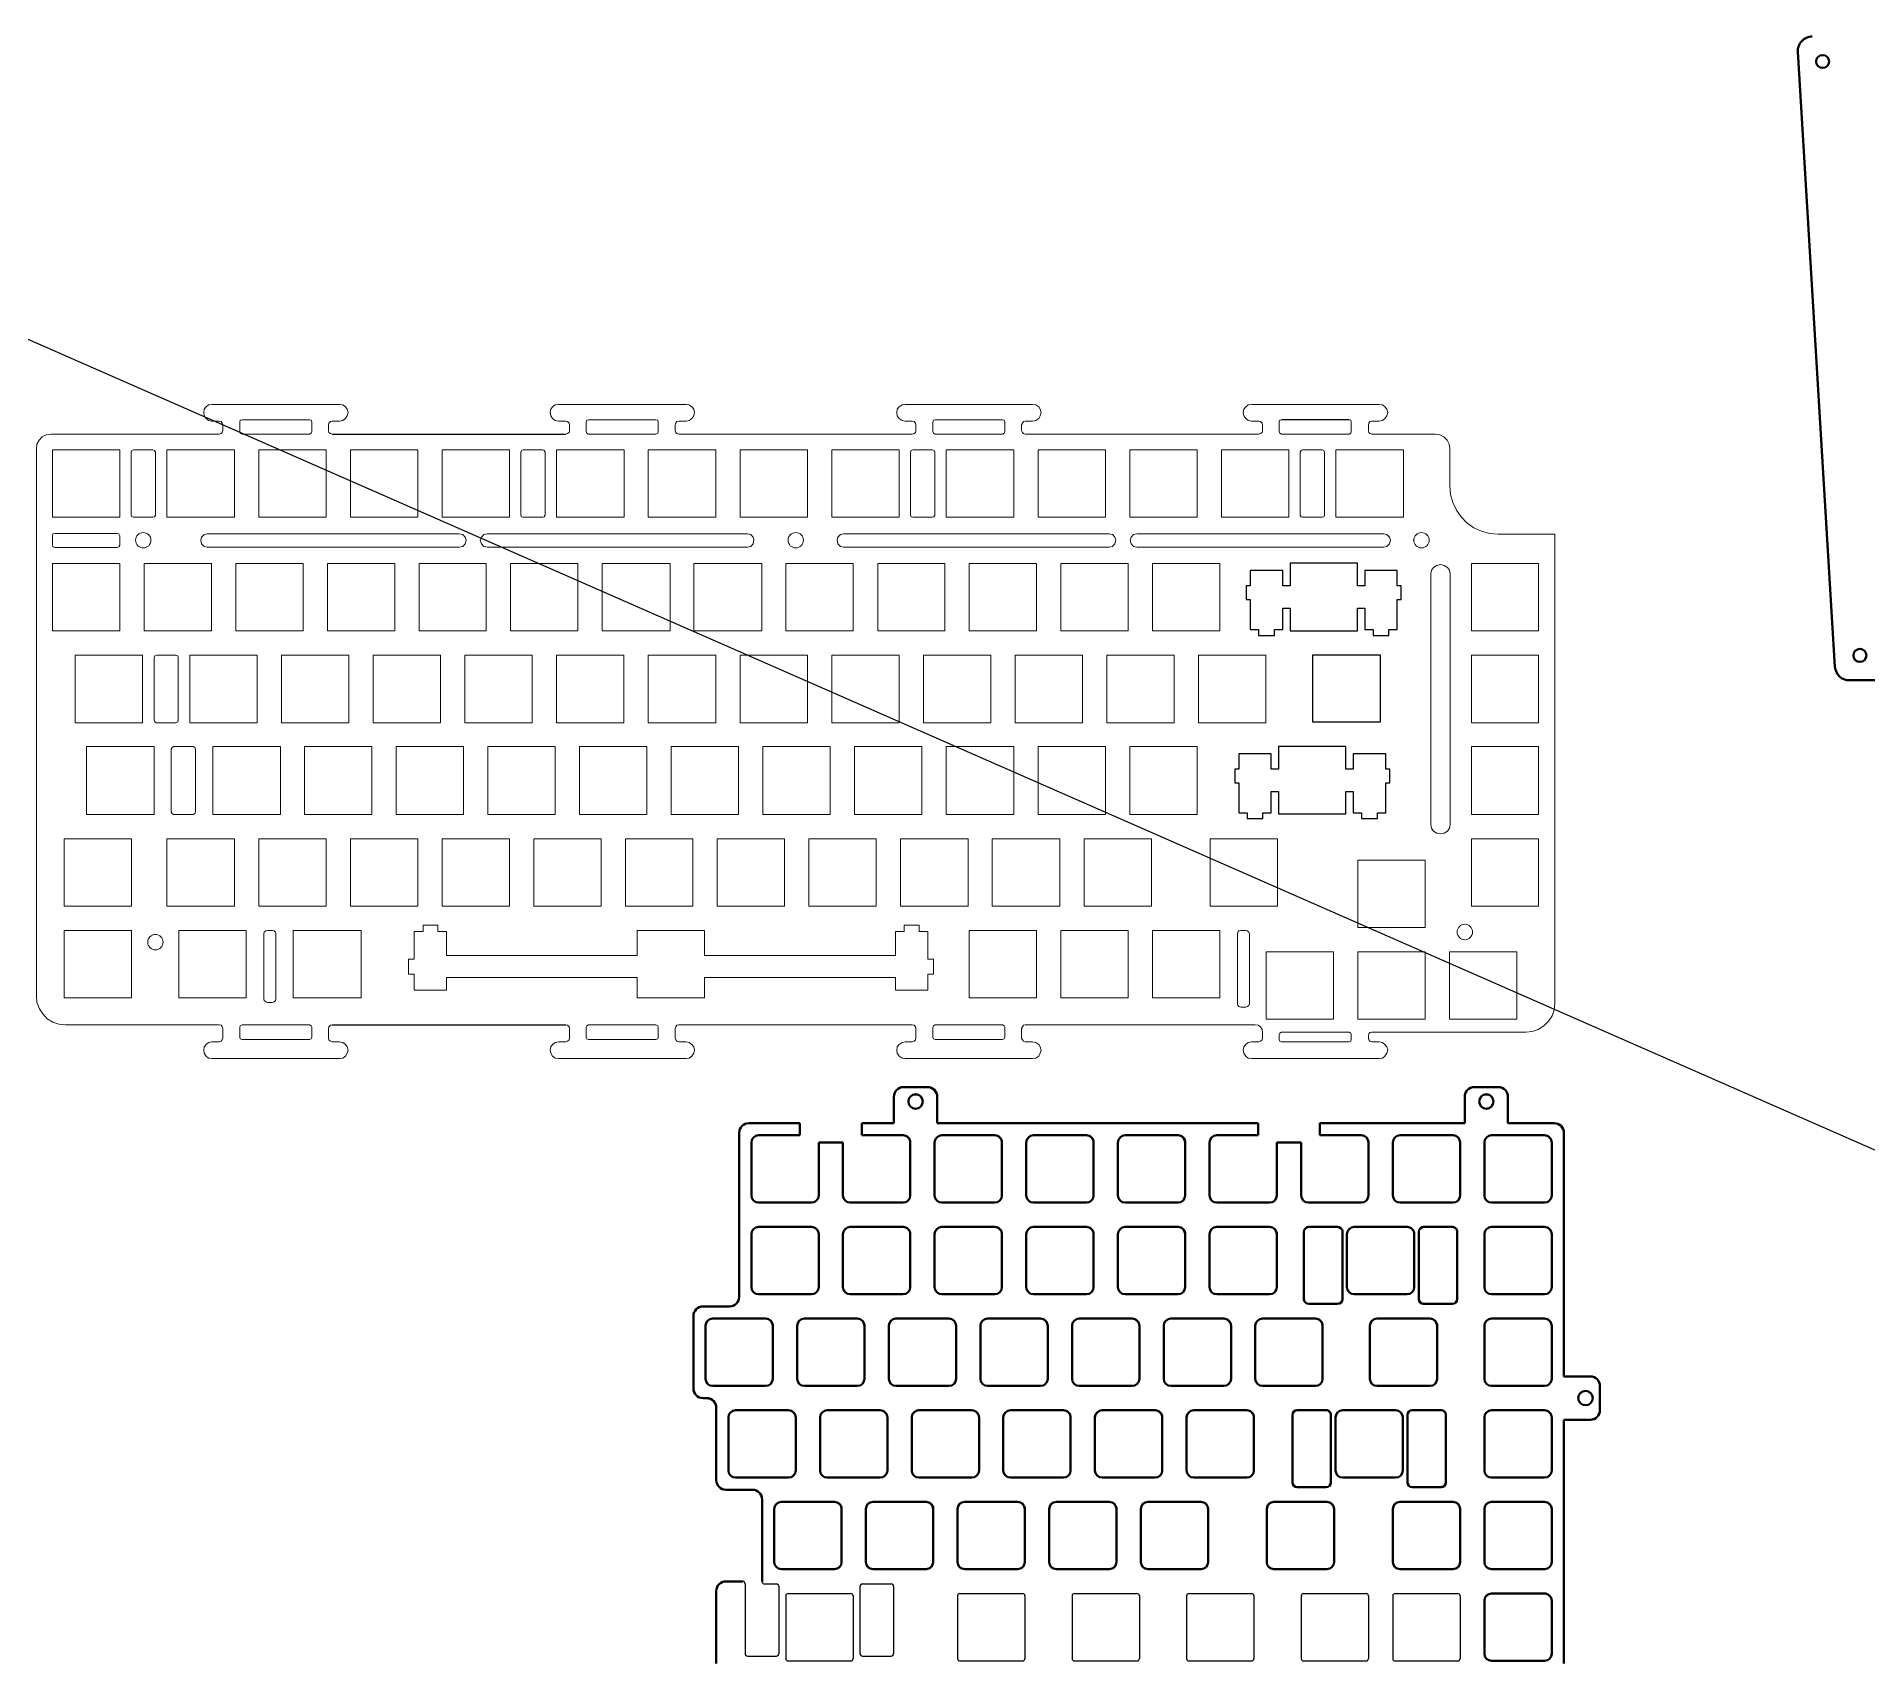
# Model space of a CAD drawing. Header units: millimetres. Extents: x 27 to 881, y 145 to 524.
# Drawn here: x 77.7 to 458.1, y 154.3 to 492.4 of the extents above; entities that cross this region are included whole.
import ezdxf

# ---------------------------------------------------------------- set-up
doc = ezdxf.new("R2010")
doc.units = ezdxf.units.MM
doc.header["$LTSCALE"] = 0.75
doc.layers.add('Visible', color=7, linetype='Continuous', lineweight=50)
doc.styles.get("Standard").update_dxf_attribs({"font": 'arial.ttf'})

msp = doc.modelspace()

# ---------------------------------------------------------------- texts
at = {"color": 3, "true_color": 0x00ff00, "char_height": 2.2488, "attachment_point": 1}
for insert in [(168.49, 292.01), (168.49, 287.94), (168.49, 283.88), (168.49, 279.82), (168.49, 275.71)]:
    msp.add_mtext('{\\fNSimSun|b0|i0|c0;    }', dxfattribs=dict(at, insert=insert))

# ---------------------------------------------------------------- linework, layer by layer
for p, q in [((26.5, 451.17), (499.81, 243.44)), ((350.55, 412.78), (336.47, 412.78)), ((139.12, 409.82), (187.68, 409.82)), ((139.12, 286.99), (187.68, 286.99)), ((224.95, 170.82), (224.95, 156.3)), ((228.98, 170.8), (231.45, 170.8)), ((231.95, 170.3), (231.95, 156.3)), ((233.39, 168.3), (233.39, 155.3)), ((233.89, 168.8), (246.89, 168.8)), ((247.39, 168.3), (247.39, 155.3)), ((248.83, 170.3), (248.83, 156.3)), ((249.33, 170.8), (255.33, 170.8)), ((255.83, 170.3), (255.83, 156.3)), ((269.11, 168.3), (269.11, 155.3)), ((269.61, 168.8), (282.61, 168.8)), ((283.11, 168.3), (283.11, 155.3)), ((292.92, 168.3), (292.92, 155.3)), ((293.42, 168.8), (306.42, 168.8)), ((306.92, 168.3), (306.92, 155.3)), ((316.73, 168.3), (316.73, 155.3)), ((317.23, 168.8), (330.23, 168.8)), ((330.73, 168.3), (330.73, 155.3)), ((340.55, 168.3), (340.55, 155.3)), ((341.05, 168.8), (354.05, 168.8)), ((354.55, 168.3), (354.55, 155.3)), ((359.6, 168.3), (359.6, 155.3)), ((360.1, 168.8), (373.1, 168.8)), ((373.6, 168.3), (373.6, 155.3)), ((225.45, 155.8), (231.45, 155.8)), ((233.89, 154.8), (246.89, 154.8)), ((249.33, 155.8), (255.33, 155.8)), ((269.61, 154.8), (282.61, 154.8)), ((293.42, 154.8), (306.42, 154.8)), ((317.23, 154.8), (330.23, 154.8)), ((341.05, 154.8), (354.05, 154.8)), ((360.1, 154.8), (373.1, 154.8))]:
    msp.add_line(p, q)
at = {"color": 0}
for p, q in [((336.71, 381.47), (329.96, 381.47)), ((329.96, 381.47), (329.96, 378.24)), ((336.71, 378.24), (336.71, 381.47)), ((338.24, 382.94), (338.24, 378.24)), ((352.24, 382.94), (338.24, 382.94)), ((352.24, 378.24), (352.24, 382.94)), ((360.51, 381.47), (353.76, 381.47)), ((353.76, 381.47), (353.76, 378.24)), ((360.51, 378.24), (360.51, 381.47)), ((329.96, 378.24), (329.14, 378.24)), ((329.14, 378.24), (329.14, 375.44)), ((338.24, 378.24), (336.71, 378.24)), ((353.76, 378.24), (352.24, 378.24)), ((361.34, 378.24), (360.51, 378.24)), ((361.34, 375.44), (361.34, 378.24)), ((329.14, 375.44), (329.96, 375.44)), ((329.96, 375.44), (329.96, 369.17)), ((336.71, 369.17), (336.71, 373.64)), ((336.71, 373.64), (338.24, 373.64)), ((338.24, 373.64), (338.24, 368.94)), ((352.24, 368.94), (352.24, 373.64)), ((352.24, 373.64), (353.76, 373.64)), ((353.76, 373.64), (353.76, 369.17)), ((360.51, 369.17), (360.51, 375.44)), ((360.51, 375.44), (361.34, 375.44)), ((329.96, 369.17), (331.69, 369.17)), ((331.69, 369.17), (331.69, 367.97)), ((334.99, 367.97), (334.99, 369.17)), ((334.99, 369.17), (336.71, 369.17)), ((353.76, 369.17), (355.49, 369.17)), ((355.49, 369.17), (355.49, 367.97)), ((358.79, 367.97), (358.79, 369.17)), ((358.79, 369.17), (360.51, 369.17)), ((331.69, 367.97), (334.99, 367.97)), ((338.24, 368.94), (352.24, 368.94)), ((355.49, 367.97), (358.79, 367.97)), ((343, 363.89), (357, 363.89)), ((343, 349.89), (343, 363.89)), ((357, 363.89), (357, 349.89)), ((357, 349.89), (343, 349.89)), ((334.33, 343.37), (327.58, 343.37)), ((327.58, 343.37), (327.58, 340.14)), ((334.33, 340.14), (334.33, 343.37)), ((335.86, 344.84), (335.86, 340.14)), ((349.86, 344.84), (335.86, 344.84)), ((349.86, 340.14), (349.86, 344.84)), ((358.13, 343.37), (351.38, 343.37)), ((351.38, 343.37), (351.38, 340.14)), ((358.13, 340.14), (358.13, 343.37)), ((327.58, 340.14), (326.76, 340.14)), ((326.76, 340.14), (326.76, 337.34)), ((335.86, 340.14), (334.33, 340.14)), ((351.38, 340.14), (349.86, 340.14)), ((358.96, 340.14), (358.13, 340.14)), ((358.96, 337.34), (358.96, 340.14)), ((326.76, 337.34), (327.58, 337.34)), ((327.58, 337.34), (327.58, 331.07)), ((334.33, 331.07), (334.33, 335.54)), ((334.33, 335.54), (335.86, 335.54)), ((335.86, 335.54), (335.86, 330.84)), ((349.86, 330.84), (349.86, 335.54)), ((349.86, 335.54), (351.38, 335.54)), ((351.38, 335.54), (351.38, 331.07)), ((358.13, 331.07), (358.13, 337.34)), ((358.13, 337.34), (358.96, 337.34)), ((327.58, 331.07), (329.31, 331.07)), ((329.31, 331.07), (329.31, 329.87)), ((332.6, 329.87), (332.6, 331.07)), ((332.6, 331.07), (334.33, 331.07)), ((351.38, 331.07), (353.11, 331.07)), ((353.11, 331.07), (353.11, 329.87)), ((356.41, 329.87), (356.41, 331.07)), ((356.41, 331.07), (358.13, 331.07)), ((329.31, 329.87), (332.6, 329.87)), ((335.86, 330.84), (349.86, 330.84)), ((353.11, 329.87), (356.41, 329.87))]:
    msp.add_line(p, q, dxfattribs=at)
at = {"color": 7, "lineweight": 0}
for points in [[(114.08, 415.98), (113.4, 415.89), (112.9, 415.47), (112.48, 414.97), (112.39, 414.29), (112.48, 413.62), (112.9, 413.03), (113.4, 412.61), (114.08, 412.52)], [(140.63, 415.98), (114.08, 415.98)], [(140.63, 412.52), (141.31, 412.61), (141.9, 413.03), (142.24, 413.62), (142.4, 414.29), (142.24, 414.97), (141.9, 415.47), (141.31, 415.89), (140.63, 415.98)], [(186.16, 415.98), (185.48, 415.89), (184.89, 415.47), (184.56, 414.97), (184.39, 414.29), (184.56, 413.62), (184.89, 413.03), (185.48, 412.61), (186.16, 412.52)], [(212.71, 415.98), (186.16, 415.98)], [(212.71, 412.52), (213.3, 412.61), (213.89, 413.03), (214.32, 413.62), (214.4, 414.29), (214.32, 414.97), (213.89, 415.47), (213.3, 415.89), (212.71, 415.98)], [(258.24, 415.98), (257.57, 415.89), (256.97, 415.47), (256.55, 414.97), (256.47, 414.29), (256.55, 413.62), (256.97, 413.03), (257.57, 412.61), (258.24, 412.52)], [(284.71, 415.98), (258.24, 415.98)], [(284.71, 412.52), (285.39, 412.61), (285.98, 413.03), (286.31, 413.62), (286.48, 414.29), (286.31, 414.97), (285.98, 415.47), (285.39, 415.89), (284.71, 415.98)], [(330.24, 415.98), (329.56, 415.89), (329.06, 415.47), (328.63, 414.97), (328.47, 414.29), (328.63, 413.62), (329.06, 413.03), (329.56, 412.61), (330.24, 412.52)], [(356.79, 415.98), (330.24, 415.98)], [(356.79, 412.52), (357.47, 412.61), (357.97, 413.03), (358.39, 413.62), (358.56, 414.29), (358.39, 414.97), (357.97, 415.47), (357.47, 415.89), (356.79, 415.98)], [(114.08, 412.52), (115.59, 412.52)], [(116.35, 411.76), (116.27, 412.1), (116.02, 412.44), (115.59, 412.52)], [(116.35, 411.76), (116.35, 410.58)], [(120.4, 412.78), (119.98, 412.69), (119.89, 412.27)], [(119.89, 410.33), (119.89, 412.27)], [(120.4, 412.78), (134.39, 412.78)], [(134.9, 412.27), (134.73, 412.69), (134.39, 412.78)], [(134.9, 412.27), (134.9, 410.33)], [(139.12, 412.52), (138.78, 412.44), (138.44, 412.1), (138.36, 411.76)], [(138.36, 410.58), (138.36, 411.76)], [(139.12, 412.52), (140.63, 412.52)], [(186.16, 412.52), (187.68, 412.52)], [(188.43, 411.76), (188.35, 412.1), (188.01, 412.44), (187.68, 412.52)], [(188.43, 411.76), (188.43, 410.58)], [(192.4, 412.78), (192.06, 412.69), (191.89, 412.27)], [(191.89, 410.33), (191.89, 412.27)], [(192.4, 412.78), (206.39, 412.78)], [(206.9, 412.27), (206.81, 412.69), (206.39, 412.78)], [(206.9, 412.27), (206.9, 410.33)], [(211.2, 412.52), (210.78, 412.44), (210.52, 412.1), (210.44, 411.76)], [(210.44, 410.58), (210.44, 411.76)], [(211.2, 412.52), (212.71, 412.52)], [(258.24, 412.52), (259.67, 412.52)], [(260.43, 411.76), (260.35, 412.1), (260.09, 412.44), (259.67, 412.52)], [(260.43, 411.76), (260.43, 410.58)], [(264.48, 412.78), (264.14, 412.69), (263.97, 412.27)], [(263.97, 410.33), (263.97, 412.27)], [(264.48, 412.78), (278.47, 412.78)], [(278.98, 412.27), (278.81, 412.69), (278.47, 412.78)], [(278.98, 412.27), (278.98, 410.33)], [(283.19, 412.52), (282.86, 412.44), (282.6, 412.1), (282.44, 411.76)], [(282.44, 410.58), (282.44, 411.76)], [(283.19, 412.52), (284.71, 412.52)], [(330.24, 412.52), (331.75, 412.52)], [(332.51, 411.76), (332.43, 412.1), (332.09, 412.44), (331.75, 412.52)], [(332.51, 411.76), (332.51, 410.58)], [(336.47, 412.78), (336.14, 412.69), (335.97, 412.27)], [(335.97, 410.33), (335.97, 412.27)], [(350.98, 412.27), (350.89, 412.69), (350.55, 412.78)], [(350.98, 412.27), (350.98, 410.33)], [(355.27, 412.52), (354.85, 412.44), (354.6, 412.1), (354.52, 411.76)], [(354.52, 410.58), (354.52, 411.76)], [(355.27, 412.52), (356.79, 412.52)], [(80.61, 409.82), (79.68, 409.66), (78.84, 409.23), (78.16, 408.56), (77.74, 407.72), (77.66, 406.79)], [(115.59, 409.82), (80.61, 409.82)], [(115.59, 409.82), (116.02, 409.91), (116.27, 410.16), (116.35, 410.58)], [(119.89, 410.33), (119.98, 409.99), (120.4, 409.82)], [(134.39, 409.82), (120.4, 409.82)], [(134.39, 409.82), (134.73, 409.99), (134.9, 410.33)], [(138.36, 410.58), (138.44, 410.16), (138.78, 409.91), (139.12, 409.82)], [(187.68, 409.82), (188.01, 409.91), (188.35, 410.16), (188.43, 410.58)], [(191.89, 410.33), (192.06, 409.99), (192.4, 409.82)], [(206.39, 409.82), (192.4, 409.82)], [(206.39, 409.82), (206.81, 409.99), (206.9, 410.33)], [(210.44, 410.58), (210.52, 410.16), (210.78, 409.91), (211.2, 409.82)], [(259.67, 409.82), (211.2, 409.82)], [(259.67, 409.82), (260.09, 409.91), (260.35, 410.16), (260.43, 410.58)], [(263.97, 410.33), (264.14, 409.99), (264.48, 409.82)], [(278.47, 409.82), (264.48, 409.82)], [(278.47, 409.82), (278.81, 409.99), (278.98, 410.33)], [(282.44, 410.58), (282.6, 410.16), (282.86, 409.91), (283.19, 409.82)], [(331.75, 409.82), (283.19, 409.82)], [(331.75, 409.82), (332.09, 409.91), (332.43, 410.16), (332.51, 410.58)], [(335.97, 410.33), (336.14, 409.99), (336.47, 409.82)], [(350.55, 409.82), (336.47, 409.82)], [(350.55, 409.82), (350.89, 409.99), (350.98, 410.33)], [(354.52, 410.58), (354.6, 410.16), (354.85, 409.91), (355.27, 409.82)], [(368.43, 409.82), (355.27, 409.82)], [(371.46, 406.79), (371.29, 407.72), (370.87, 408.56), (370.2, 409.23), (369.35, 409.66), (368.43, 409.82)], [(77.66, 292.98), (77.66, 406.79)], [(80.95, 406.54), (80.95, 392.54)], [(94.94, 406.54), (80.95, 406.54)], [(94.94, 392.54), (94.94, 406.54)], [(97.81, 406.54), (97.47, 406.37), (97.3, 406.03)], [(97.3, 406.03), (97.3, 392.96)], [(101.85, 406.54), (97.81, 406.54)], [(102.36, 406.03), (102.19, 406.37), (101.85, 406.54)], [(102.36, 392.96), (102.36, 406.03)], [(104.72, 406.54), (104.72, 392.54)], [(118.8, 406.54), (104.72, 406.54)], [(118.8, 392.54), (118.8, 406.54)], [(123.86, 406.54), (123.86, 392.54)], [(137.85, 406.54), (123.86, 406.54)], [(137.85, 392.54), (137.85, 406.54)], [(142.91, 406.54), (142.91, 392.54)], [(156.9, 406.54), (142.91, 406.54)], [(156.9, 392.54), (156.9, 406.54)], [(161.96, 406.54), (161.96, 392.54)], [(175.96, 406.54), (161.96, 406.54)], [(175.96, 392.54), (175.96, 406.54)], [(178.82, 406.54), (178.49, 406.37), (178.32, 406.03)], [(178.32, 406.03), (178.32, 392.96)], [(182.87, 406.54), (178.82, 406.54)], [(183.38, 406.03), (183.21, 406.37), (182.87, 406.54)], [(183.38, 392.96), (183.38, 406.03)], [(185.74, 406.54), (185.74, 392.54)], [(199.82, 406.54), (185.74, 406.54)], [(199.82, 392.54), (199.82, 406.54)], [(204.79, 406.54), (204.79, 392.54)], [(218.87, 406.54), (204.79, 406.54)], [(218.87, 392.54), (218.87, 406.54)], [(223.93, 406.54), (223.93, 392.54)], [(237.92, 406.54), (223.93, 406.54)], [(237.92, 392.54), (237.92, 406.54)], [(242.98, 406.54), (242.98, 392.54)], [(256.97, 406.54), (242.98, 406.54)], [(256.97, 392.54), (256.97, 406.54)], [(259.84, 406.54), (259.5, 406.37), (259.34, 406.03)], [(259.34, 406.03), (259.34, 392.96)], [(263.89, 406.54), (259.84, 406.54)], [(264.39, 406.03), (264.23, 406.37), (263.89, 406.54)], [(264.39, 392.96), (264.39, 406.03)], [(266.75, 406.54), (266.75, 392.54)], [(280.83, 406.54), (266.75, 406.54)], [(280.83, 392.54), (280.83, 406.54)], [(285.89, 406.54), (285.89, 392.54)], [(299.89, 406.54), (285.89, 406.54)], [(299.89, 392.54), (299.89, 406.54)], [(318.94, 406.54), (304.94, 406.54)], [(304.94, 406.54), (304.94, 392.54)], [(318.94, 392.54), (318.94, 406.54)], [(337.99, 406.54), (324, 406.54)], [(324, 406.54), (324, 392.54)], [(337.99, 392.54), (337.99, 406.54)], [(340.86, 406.54), (340.52, 406.37), (340.35, 406.03)], [(340.35, 406.03), (340.35, 392.96)], [(344.91, 406.54), (340.86, 406.54)], [(345.41, 406.03), (345.24, 406.37), (344.91, 406.54)], [(345.41, 392.96), (345.41, 406.03)], [(361.85, 406.54), (347.77, 406.54)], [(347.77, 406.54), (347.77, 392.54)], [(361.85, 392.54), (361.85, 406.54)], [(371.46, 406.79), (371.46, 399.03)], [(371.46, 399.03), (371.63, 397.26), (372.05, 395.58), (372.81, 393.98), (373.82, 392.63), (375, 391.36), (376.44, 390.35), (378.04, 389.59), (379.72, 389.17), (381.49, 389)], [(80.95, 392.54), (94.94, 392.54)], [(97.3, 392.96), (97.47, 392.63), (97.81, 392.54)], [(97.81, 392.54), (101.85, 392.54)], [(101.85, 392.54), (102.19, 392.63), (102.36, 392.96)], [(104.72, 392.54), (118.8, 392.54)], [(123.86, 392.54), (137.85, 392.54)], [(142.91, 392.54), (156.9, 392.54)], [(161.96, 392.54), (175.96, 392.54)], [(178.32, 392.96), (178.49, 392.63), (178.82, 392.54)], [(178.82, 392.54), (182.87, 392.54)], [(182.87, 392.54), (183.21, 392.63), (183.38, 392.96)], [(185.74, 392.54), (199.82, 392.54)], [(204.79, 392.54), (218.87, 392.54)], [(223.93, 392.54), (237.92, 392.54)], [(242.98, 392.54), (256.97, 392.54)], [(259.34, 392.96), (259.5, 392.63), (259.84, 392.54)], [(259.84, 392.54), (263.89, 392.54)], [(263.89, 392.54), (264.22, 392.63), (264.39, 392.96)], [(266.75, 392.54), (280.83, 392.54)], [(285.89, 392.54), (299.89, 392.54)], [(304.94, 392.54), (318.94, 392.54)], [(324, 392.54), (337.99, 392.54)], [(340.35, 392.96), (340.52, 392.63), (340.86, 392.54)], [(340.86, 392.54), (344.91, 392.54)], [(344.91, 392.54), (345.24, 392.63), (345.41, 392.96)], [(347.77, 392.54), (361.85, 392.54)], [(81.45, 389.17), (81.03, 389.09), (80.95, 388.66)], [(80.95, 388.66), (80.95, 386.73)], [(94.43, 389.17), (81.45, 389.17)], [(94.94, 388.66), (94.77, 389.09), (94.43, 389.17)], [(94.94, 386.73), (94.94, 388.66)], [(113.15, 389.09), (112.48, 388.92), (111.97, 388.41), (111.8, 387.74), (111.97, 386.98), (112.48, 386.47), (113.15, 386.3)], [(165.5, 389.09), (113.15, 389.09)], [(165.5, 386.3), (166.26, 386.47), (166.77, 386.98), (166.94, 387.74), (166.77, 388.41), (166.26, 388.92), (165.5, 389.09)], [(171.32, 389.09), (170.65, 388.92), (170.14, 388.41), (169.89, 387.74), (170.14, 386.98), (170.65, 386.47), (171.32, 386.3)], [(225.44, 389.09), (171.32, 389.09)], [(225.44, 386.3), (226.12, 386.47), (226.62, 386.98), (226.79, 387.74), (226.62, 388.41), (226.12, 388.92), (225.44, 389.09)], [(245.43, 389.09), (244.75, 388.92), (244.24, 388.41), (244.08, 387.74), (244.24, 386.98), (244.75, 386.47), (245.43, 386.3)], [(300.65, 389.09), (245.43, 389.09)], [(300.65, 386.3), (301.32, 386.47), (301.83, 386.98), (301.99, 387.74), (301.83, 388.41), (301.32, 388.92), (300.65, 389.09)], [(306.38, 389.09), (305.7, 388.92), (305.2, 388.41), (305.03, 387.74), (305.2, 386.98), (305.7, 386.47), (306.38, 386.3)], [(357.72, 389.09), (306.38, 389.09)], [(357.72, 386.3), (358.39, 386.47), (358.9, 386.98), (359.15, 387.74), (358.9, 388.41), (358.39, 388.92), (357.72, 389.09)], [(393.3, 389), (381.49, 389)], [(393.3, 389), (393.3, 291.46)], [(80.95, 386.73), (81.03, 386.39), (81.45, 386.22)], [(81.45, 386.22), (94.43, 386.22)], [(94.43, 386.22), (94.77, 386.39), (94.94, 386.73)], [(113.15, 386.3), (165.5, 386.3)], [(171.32, 386.3), (225.44, 386.3)], [(245.43, 386.3), (300.65, 386.3)], [(306.38, 386.3), (357.72, 386.3)], [(80.95, 368.94), (80.95, 382.93)], [(80.95, 382.93), (94.94, 382.93)], [(94.94, 382.93), (94.94, 368.94)], [(100, 368.94), (100, 382.93)], [(100, 382.93), (113.99, 382.93)], [(113.99, 382.93), (113.99, 368.94)], [(119.05, 368.94), (119.05, 382.93)], [(119.05, 382.93), (133.05, 382.93)], [(133.05, 382.93), (133.05, 368.94)], [(138.1, 368.94), (138.1, 382.93)], [(138.1, 382.93), (152.1, 382.93)], [(152.1, 382.93), (152.1, 368.94)], [(157.16, 368.94), (157.16, 382.93)], [(157.16, 382.93), (171.15, 382.93)], [(171.15, 382.93), (171.15, 368.94)], [(176.21, 368.94), (176.21, 382.93)], [(176.21, 382.93), (190.21, 382.93)], [(190.21, 382.93), (190.21, 368.94)], [(195.26, 368.94), (195.26, 382.93)], [(195.26, 382.93), (209.34, 382.93)], [(209.34, 382.93), (209.34, 368.94)], [(214.32, 368.94), (214.32, 382.93)], [(214.32, 382.93), (228.4, 382.93)], [(228.4, 382.93), (228.4, 368.94)], [(233.45, 368.94), (233.45, 382.93)], [(233.45, 382.93), (247.45, 382.93)], [(247.45, 382.93), (247.45, 368.94)], [(252.51, 368.94), (252.51, 382.93)], [(252.51, 382.93), (266.5, 382.93)], [(266.5, 382.93), (266.5, 368.94)], [(271.56, 382.93), (285.55, 382.93)], [(271.56, 368.94), (271.56, 382.93)], [(285.55, 382.93), (285.55, 368.94)], [(290.61, 382.93), (304.61, 382.93)], [(290.61, 368.94), (290.61, 382.93)], [(304.61, 382.93), (304.61, 368.94)], [(309.67, 382.93), (323.66, 382.93)], [(309.67, 368.94), (309.67, 382.93)], [(323.66, 382.93), (323.66, 368.94)], [(371.55, 380.74), (371.38, 381.5), (370.96, 382.09), (370.28, 382.51), (369.52, 382.68), (368.76, 382.51), (368.09, 382.09), (367.67, 381.5), (367.5, 380.74)], [(367.5, 380.74), (367.5, 328.64)], [(371.55, 328.64), (371.55, 380.74)], [(389.92, 382.93), (375.93, 382.93)], [(375.93, 382.93), (375.93, 368.94)], [(389.92, 368.94), (389.92, 382.93)], [(94.94, 368.94), (80.95, 368.94)], [(113.99, 368.94), (100, 368.94)], [(133.05, 368.94), (119.05, 368.94)], [(152.1, 368.94), (138.1, 368.94)], [(171.15, 368.94), (157.16, 368.94)], [(190.21, 368.94), (176.21, 368.94)], [(209.34, 368.94), (195.26, 368.94)], [(228.4, 368.94), (214.32, 368.94)], [(247.45, 368.94), (233.45, 368.94)], [(266.5, 368.94), (252.51, 368.94)], [(285.55, 368.94), (271.56, 368.94)], [(304.61, 368.94), (290.61, 368.94)], [(323.66, 368.94), (309.67, 368.94)], [(375.93, 368.94), (389.92, 368.94)], [(85.67, 349.8), (85.67, 363.88)], [(85.67, 363.88), (99.66, 363.88)], [(99.66, 363.88), (99.66, 349.8)], [(102.61, 363.88), (102.27, 363.71), (102.11, 363.37)], [(102.11, 363.37), (102.11, 350.31)], [(106.57, 363.88), (102.61, 363.88)], [(107.08, 363.37), (107, 363.71), (106.57, 363.88)], [(107.08, 350.31), (107.08, 363.37)], [(109.52, 349.8), (109.52, 363.88)], [(109.52, 363.88), (123.52, 363.88)], [(123.52, 363.88), (123.52, 349.8)], [(128.58, 349.8), (128.58, 363.88)], [(128.58, 363.88), (142.57, 363.88)], [(142.57, 363.88), (142.57, 349.8)], [(147.63, 349.8), (147.63, 363.88)], [(147.63, 363.88), (161.63, 363.88)], [(161.63, 363.88), (161.63, 349.8)], [(166.68, 349.8), (166.68, 363.88)], [(166.68, 363.88), (180.68, 363.88)], [(180.68, 363.88), (180.68, 349.8)], [(185.74, 349.8), (185.74, 363.88)], [(185.74, 363.88), (199.73, 363.88)], [(199.73, 363.88), (199.73, 349.8)], [(204.79, 349.8), (204.79, 363.88)], [(204.79, 363.88), (218.87, 363.88)], [(218.87, 363.88), (218.87, 349.8)], [(223.93, 349.8), (223.93, 363.88)], [(223.93, 363.88), (237.92, 363.88)], [(237.92, 363.88), (237.92, 349.8)], [(242.98, 349.8), (242.98, 363.88)], [(242.98, 363.88), (256.97, 363.88)], [(256.97, 363.88), (256.97, 349.8)], [(262.03, 363.88), (276.03, 363.88)], [(262.03, 349.8), (262.03, 363.88)], [(276.03, 363.88), (276.03, 349.8)], [(281.09, 363.88), (295.08, 363.88)], [(281.09, 349.8), (281.09, 363.88)], [(295.08, 363.88), (295.08, 349.8)], [(300.14, 363.88), (314.13, 363.88)], [(300.14, 349.8), (300.14, 363.88)], [(314.13, 363.88), (314.13, 349.8)], [(319.19, 363.88), (333.19, 363.88)], [(319.19, 349.8), (319.19, 363.88)], [(333.19, 363.88), (333.19, 349.8)], [(389.92, 363.88), (375.93, 363.88)], [(375.93, 363.88), (375.93, 349.8)], [(389.92, 349.8), (389.92, 363.88)], [(102.11, 350.31), (102.27, 349.97), (102.61, 349.8)], [(106.57, 349.8), (107, 349.97), (107.08, 350.31)], [(99.66, 349.8), (85.67, 349.8)], [(102.61, 349.8), (106.57, 349.8)], [(123.52, 349.8), (109.52, 349.8)], [(142.57, 349.8), (128.58, 349.8)], [(161.63, 349.8), (147.63, 349.8)], [(180.68, 349.8), (166.68, 349.8)], [(199.73, 349.8), (185.74, 349.8)], [(218.87, 349.8), (204.79, 349.8)], [(237.92, 349.8), (223.93, 349.8)], [(256.97, 349.8), (242.98, 349.8)], [(276.03, 349.8), (262.03, 349.8)], [(295.08, 349.8), (281.09, 349.8)], [(314.13, 349.8), (300.14, 349.8)], [(333.19, 349.8), (319.19, 349.8)], [(375.93, 349.8), (389.92, 349.8)], [(88.03, 330.75), (88.03, 344.83)], [(88.03, 344.83), (102.11, 344.83)], [(102.11, 344.83), (102.11, 330.75)], [(106.15, 344.83), (105.82, 344.66), (105.65, 344.32)], [(105.65, 344.32), (105.65, 331.25)], [(110.2, 344.83), (106.15, 344.83)], [(110.71, 344.32), (110.54, 344.66), (110.2, 344.83)], [(110.71, 331.25), (110.71, 344.32)], [(114.33, 330.75), (114.33, 344.83)], [(114.33, 344.83), (128.33, 344.83)], [(128.33, 344.83), (128.33, 330.75)], [(133.38, 330.75), (133.38, 344.83)], [(133.38, 344.83), (147.38, 344.83)], [(147.38, 344.83), (147.38, 330.75)], [(152.44, 330.75), (152.44, 344.83)], [(152.44, 344.83), (166.43, 344.83)], [(166.43, 344.83), (166.43, 330.75)], [(171.49, 330.75), (171.49, 344.83)], [(171.49, 344.83), (185.48, 344.83)], [(185.48, 344.83), (185.48, 330.75)], [(190.54, 330.75), (190.54, 344.83)], [(190.54, 344.83), (204.54, 344.83)], [(204.54, 344.83), (204.54, 330.75)], [(209.6, 330.75), (209.6, 344.83)], [(209.6, 344.83), (223.59, 344.83)], [(223.59, 344.83), (223.59, 330.75)], [(228.65, 330.75), (228.65, 344.83)], [(228.65, 344.83), (242.64, 344.83)], [(242.64, 344.83), (242.64, 330.75)], [(247.7, 344.83), (261.7, 344.83)], [(247.7, 330.75), (247.7, 344.83)], [(261.7, 344.83), (261.7, 330.75)], [(266.75, 344.83), (280.83, 344.83)], [(266.75, 330.75), (266.75, 344.83)], [(280.83, 344.83), (280.83, 330.75)], [(285.89, 344.83), (299.89, 344.83)], [(285.89, 330.75), (285.89, 344.83)], [(299.89, 344.83), (299.89, 330.75)], [(304.94, 344.83), (318.94, 344.83)], [(304.94, 330.75), (304.94, 344.83)], [(318.94, 344.83), (318.94, 330.75)], [(389.92, 344.83), (375.93, 344.83)], [(375.93, 344.83), (375.93, 330.75)], [(389.92, 330.75), (389.92, 344.83)], [(105.65, 331.25), (105.82, 330.92), (106.15, 330.75)], [(110.2, 330.75), (110.54, 330.91), (110.71, 331.25)], [(102.11, 330.75), (88.03, 330.75)], [(106.15, 330.75), (110.2, 330.75)], [(128.33, 330.75), (114.33, 330.75)], [(147.38, 330.75), (133.38, 330.75)], [(166.43, 330.75), (152.44, 330.75)], [(185.48, 330.75), (171.49, 330.75)], [(204.54, 330.75), (190.54, 330.75)], [(223.59, 330.75), (209.6, 330.75)], [(242.64, 330.75), (228.65, 330.75)], [(261.7, 330.75), (247.7, 330.75)], [(280.83, 330.75), (266.75, 330.75)], [(299.89, 330.75), (285.89, 330.75)], [(318.94, 330.75), (304.94, 330.75)], [(367.5, 328.64), (367.67, 327.88), (368.09, 327.29), (368.76, 326.87), (369.52, 326.7), (370.28, 326.87), (370.96, 327.29), (371.38, 327.88), (371.55, 328.64)], [(375.93, 330.75), (389.92, 330.75)], [(83.39, 311.69), (83.39, 325.69)], [(83.39, 325.69), (97.38, 325.69)], [(97.38, 325.69), (97.38, 311.69)], [(104.72, 311.69), (104.72, 325.69)], [(104.72, 325.69), (118.8, 325.69)], [(118.8, 325.69), (118.8, 311.69)], [(123.86, 311.69), (123.86, 325.69)], [(123.86, 325.69), (137.85, 325.69)], [(137.85, 325.69), (137.85, 311.69)], [(142.91, 311.69), (142.91, 325.69)], [(142.91, 325.69), (156.9, 325.69)], [(156.9, 325.69), (156.9, 311.69)], [(161.96, 311.69), (161.96, 325.69)], [(161.96, 325.69), (175.96, 325.69)], [(175.96, 325.69), (175.96, 311.69)], [(181.02, 311.69), (181.02, 325.69)], [(181.02, 325.69), (195.01, 325.69)], [(195.01, 325.69), (195.01, 311.69)], [(200.07, 311.69), (200.07, 325.69)], [(200.07, 325.69), (214.06, 325.69)], [(214.06, 325.69), (214.06, 311.69)], [(219.12, 325.69), (233.12, 325.69)], [(219.12, 311.69), (219.12, 325.69)], [(233.12, 325.69), (233.12, 311.69)], [(238.17, 325.69), (252.17, 325.69)], [(238.17, 311.69), (238.17, 325.69)], [(252.17, 325.69), (252.17, 311.69)], [(257.23, 325.69), (271.31, 325.69)], [(257.23, 311.69), (257.23, 325.69)], [(271.31, 325.69), (271.31, 311.69)], [(276.28, 325.69), (290.36, 325.69)], [(276.28, 311.69), (276.28, 325.69)], [(290.36, 325.69), (290.36, 311.69)], [(295.42, 325.69), (309.41, 325.69)], [(295.42, 311.69), (295.42, 325.69)], [(309.41, 325.69), (309.41, 311.69)], [(321.64, 325.69), (335.63, 325.69)], [(321.64, 311.69), (321.64, 325.69)], [(335.63, 325.69), (335.63, 311.69)], [(389.92, 325.69), (375.93, 325.69)], [(375.93, 325.69), (375.93, 311.69)], [(389.92, 311.69), (389.92, 325.69)], [(366.32, 321.22), (352.32, 321.22)], [(352.32, 321.22), (352.32, 307.23)], [(366.32, 307.23), (366.32, 321.22)], [(97.38, 311.69), (83.39, 311.69)], [(118.8, 311.69), (104.72, 311.69)], [(137.85, 311.69), (123.86, 311.69)], [(156.9, 311.69), (142.91, 311.69)], [(175.96, 311.69), (161.96, 311.69)], [(195.01, 311.69), (181.02, 311.69)], [(214.06, 311.69), (200.07, 311.69)], [(233.12, 311.69), (219.12, 311.69)], [(252.17, 311.69), (238.17, 311.69)], [(271.31, 311.69), (257.23, 311.69)], [(290.36, 311.69), (276.28, 311.69)], [(309.41, 311.69), (295.42, 311.69)], [(335.63, 311.69), (321.64, 311.69)], [(375.93, 311.69), (389.92, 311.69)], [(83.39, 306.64), (97.38, 306.64)], [(83.39, 292.64), (83.39, 306.63)], [(97.38, 306.63), (97.38, 292.64)], [(107.25, 306.64), (121.24, 306.64)], [(107.25, 292.64), (107.25, 306.63)], [(121.24, 306.63), (121.24, 292.64)], [(125.63, 306.64), (125.29, 306.55), (124.95, 306.3), (124.87, 305.96)], [(124.87, 305.96), (124.87, 292.39)], [(126.64, 306.64), (125.63, 306.64)], [(127.4, 305.96), (127.31, 306.3), (127.06, 306.55), (126.64, 306.64)], [(127.4, 292.39), (127.4, 305.96)], [(131.02, 306.64), (145.1, 306.64)], [(131.02, 292.64), (131.02, 306.63)], [(145.1, 306.63), (145.1, 292.64)], [(156.15, 300.65), (156.15, 306.38)], [(156.15, 306.38), (158, 306.38)], [(158, 306.38), (158, 307.73)], [(158, 307.73), (161.04, 307.73)], [(161.04, 307.73), (161.04, 306.38)], [(161.04, 306.38), (162.89, 306.38)], [(162.89, 306.38), (162.89, 301.41)], [(202.51, 301.41), (202.51, 306.64)], [(202.51, 306.64), (216.51, 306.64)], [(216.51, 306.64), (216.51, 301.41)], [(256.22, 306.38), (257.99, 306.38)], [(256.22, 301.41), (256.22, 306.38)], [(257.99, 307.73), (261.11, 307.73)], [(257.99, 306.38), (257.99, 307.73)], [(261.11, 307.73), (261.11, 306.38)], [(261.11, 306.38), (262.96, 306.38)], [(262.96, 306.38), (262.96, 300.65)], [(271.56, 306.64), (285.55, 306.64)], [(271.56, 292.64), (271.56, 306.64)], [(285.55, 306.64), (285.55, 292.64)], [(290.61, 306.64), (304.61, 306.64)], [(290.61, 292.64), (290.61, 306.64)], [(304.61, 306.64), (304.61, 292.64)], [(309.67, 306.64), (323.66, 306.64)], [(309.67, 292.64), (309.67, 306.64)], [(323.66, 306.64), (323.66, 292.64)], [(328.04, 306.64), (327.62, 306.55), (327.37, 306.3), (327.29, 305.96)], [(327.29, 305.96), (327.29, 291.38)], [(329.06, 306.64), (328.04, 306.64)], [(329.82, 305.96), (329.65, 306.3), (329.39, 306.55), (329.06, 306.64)], [(329.81, 291.38), (329.81, 305.96)], [(352.32, 307.23), (366.32, 307.23)], [(154.97, 297.53), (154.97, 300.65)], [(154.97, 300.65), (156.15, 300.65)], [(202.51, 301.41), (162.89, 301.41)], [(256.22, 301.41), (216.51, 301.41)], [(262.96, 300.65), (264.14, 300.65)], [(264.14, 300.65), (264.14, 297.53)], [(347.27, 302.17), (333.27, 302.17)], [(333.27, 302.17), (333.27, 288.17)], [(347.27, 288.17), (347.27, 302.17)], [(366.32, 302.17), (352.32, 302.17)], [(352.32, 302.17), (352.32, 288.17)], [(366.32, 288.17), (366.32, 302.17)], [(385.37, 302.17), (371.38, 302.17)], [(371.38, 302.17), (371.38, 288.17)], [(385.37, 288.17), (385.37, 302.17)], [(156.15, 297.53), (154.97, 297.53)], [(156.15, 294.24), (156.15, 297.53)], [(162.89, 296.86), (162.89, 294.24)], [(202.51, 296.86), (162.89, 296.86)], [(202.51, 292.64), (202.51, 296.86)], [(256.22, 296.86), (216.51, 296.86)], [(216.51, 296.86), (216.51, 292.64)], [(256.22, 294.24), (256.22, 296.86)], [(264.14, 297.53), (262.96, 297.53)], [(262.96, 297.53), (262.96, 294.24)], [(77.66, 292.98), (77.74, 291.63), (78.25, 290.36), (78.92, 289.27), (79.85, 288.26), (81.03, 287.58), (82.29, 287.16), (83.64, 286.99)], [(162.89, 294.24), (156.15, 294.24)], [(262.96, 294.24), (256.22, 294.24)], [(97.38, 292.64), (83.39, 292.64)], [(121.24, 292.64), (107.25, 292.64)], [(124.87, 292.39), (124.95, 292.05), (125.29, 291.8), (125.63, 291.63)], [(125.63, 291.63), (126.64, 291.63)], [(126.64, 291.63), (127.06, 291.8), (127.31, 292.05), (127.4, 292.39)], [(145.1, 292.64), (131.02, 292.64)], [(216.51, 292.64), (202.51, 292.64)], [(285.55, 292.64), (271.56, 292.64)], [(304.61, 292.64), (290.61, 292.64)], [(323.66, 292.64), (309.67, 292.64)], [(327.29, 291.38), (327.37, 291.04), (327.62, 290.79), (328.04, 290.7)], [(328.04, 290.7), (329.06, 290.7)], [(329.06, 290.7), (329.39, 290.79), (329.65, 291.04), (329.82, 291.38)], [(387.23, 285.47), (388.58, 285.64), (389.84, 286.06), (391.02, 286.82), (391.95, 287.75), (392.71, 288.85), (393.13, 290.11), (393.3, 291.46)], [(83.64, 286.99), (115.59, 286.99)], [(116.35, 286.23), (116.27, 286.57), (116.02, 286.91), (115.59, 286.99)], [(116.35, 286.23), (116.35, 284.21)], [(120.4, 286.99), (119.98, 286.82), (119.89, 286.49)], [(119.89, 284.46), (119.89, 286.49)], [(120.4, 286.99), (134.39, 286.99)], [(134.9, 286.49), (134.73, 286.82), (134.39, 286.99)], [(134.9, 286.49), (134.9, 284.46)], [(139.12, 286.99), (138.78, 286.91), (138.44, 286.57), (138.36, 286.23)], [(138.36, 284.21), (138.36, 286.23)], [(188.43, 286.23), (188.35, 286.57), (188.01, 286.91), (187.68, 286.99)], [(188.43, 286.23), (188.43, 284.21)], [(192.4, 286.99), (192.06, 286.82), (191.89, 286.49)], [(191.89, 284.46), (191.89, 286.49)], [(192.4, 286.99), (206.39, 286.99)], [(206.9, 286.49), (206.81, 286.82), (206.39, 286.99)], [(206.9, 286.49), (206.9, 284.46)], [(211.2, 286.99), (210.78, 286.91), (210.52, 286.57), (210.44, 286.23)], [(210.44, 284.21), (210.44, 286.23)], [(211.2, 286.99), (259.67, 286.99)], [(260.43, 286.23), (260.35, 286.57), (260.09, 286.91), (259.67, 286.99)], [(260.43, 286.23), (260.43, 284.21)], [(264.48, 286.99), (264.14, 286.82), (263.97, 286.49)], [(263.97, 284.46), (263.97, 286.49)], [(264.48, 286.99), (278.47, 286.99)], [(278.98, 286.49), (278.81, 286.82), (278.47, 286.99)], [(278.98, 286.49), (278.98, 284.46)], [(283.19, 286.99), (282.86, 286.91), (282.6, 286.57), (282.44, 286.23)], [(282.44, 284.21), (282.44, 286.23)], [(283.19, 286.99), (331, 286.99)], [(332.51, 285.47), (332.43, 286.06), (332.09, 286.57), (331.59, 286.91), (331, 286.99)], [(332.51, 285.47), (332.51, 284.21)], [(333.27, 288.17), (347.27, 288.17)], [(336.47, 285.47), (336.14, 285.31), (335.97, 284.97)], [(336.47, 285.47), (350.55, 285.47)], [(350.98, 284.97), (350.89, 285.31), (350.55, 285.47)], [(352.32, 288.17), (366.32, 288.17)], [(355.27, 285.47), (354.85, 285.39), (354.6, 285.14), (354.52, 284.72)], [(355.27, 285.47), (387.23, 285.47)], [(371.38, 288.17), (385.37, 288.17)], [(114.08, 283.45), (113.4, 283.37), (112.9, 282.95), (112.48, 282.44), (112.39, 281.77), (112.48, 281.09), (112.9, 280.5), (113.4, 280.08), (114.08, 279.99)], [(115.59, 283.45), (114.08, 283.45)], [(115.59, 283.45), (116.02, 283.62), (116.27, 283.87), (116.35, 284.21)], [(119.89, 284.46), (119.98, 284.13), (120.4, 283.96)], [(134.39, 283.96), (120.4, 283.96)], [(134.39, 283.96), (134.73, 284.13), (134.9, 284.46)], [(138.36, 284.21), (138.44, 283.87), (138.78, 283.62), (139.12, 283.45)], [(140.63, 283.45), (139.12, 283.45)], [(140.63, 279.99), (141.31, 280.08), (141.9, 280.5), (142.24, 281.09), (142.4, 281.77), (142.24, 282.44), (141.9, 282.95), (141.31, 283.37), (140.63, 283.45)], [(186.16, 283.45), (185.48, 283.37), (184.89, 282.95), (184.56, 282.44), (184.39, 281.77), (184.56, 281.09), (184.89, 280.5), (185.48, 280.08), (186.16, 279.99)], [(187.68, 283.45), (186.16, 283.45)], [(187.68, 283.45), (188.01, 283.62), (188.35, 283.87), (188.43, 284.21)], [(191.89, 284.46), (192.06, 284.13), (192.4, 283.96)], [(206.39, 283.96), (192.4, 283.96)], [(206.39, 283.96), (206.81, 284.13), (206.9, 284.46)], [(210.44, 284.21), (210.52, 283.87), (210.78, 283.62), (211.2, 283.45)], [(212.71, 283.45), (211.2, 283.45)], [(212.71, 279.99), (213.3, 280.08), (213.89, 280.5), (214.32, 281.09), (214.4, 281.77), (214.32, 282.44), (213.89, 282.95), (213.3, 283.37), (212.71, 283.45)], [(258.24, 283.45), (257.57, 283.37), (256.97, 282.95), (256.55, 282.44), (256.47, 281.77), (256.55, 281.09), (256.97, 280.5), (257.57, 280.08), (258.24, 279.99)], [(259.67, 283.45), (258.24, 283.45)], [(259.67, 283.45), (260.09, 283.62), (260.35, 283.87), (260.43, 284.21)], [(263.97, 284.46), (264.14, 284.13), (264.48, 283.96)], [(278.47, 283.96), (264.48, 283.96)], [(278.47, 283.96), (278.81, 284.13), (278.98, 284.46)], [(282.44, 284.21), (282.6, 283.87), (282.86, 283.62), (283.19, 283.45)], [(284.71, 283.45), (283.19, 283.45)], [(284.71, 279.99), (285.39, 280.08), (285.98, 280.5), (286.31, 281.09), (286.48, 281.77), (286.31, 282.44), (285.98, 282.95), (285.39, 283.37), (284.71, 283.45)], [(330.24, 283.45), (329.56, 283.37), (329.06, 282.95), (328.63, 282.44), (328.47, 281.77), (328.63, 281.09), (329.06, 280.5), (329.56, 280.08), (330.24, 279.99)], [(331.75, 283.45), (330.24, 283.45)], [(331.75, 283.45), (332.09, 283.62), (332.43, 283.87), (332.51, 284.21)], [(335.97, 283.96), (335.97, 284.97)], [(335.97, 283.96), (336.14, 283.62), (336.47, 283.45)], [(350.55, 283.45), (336.47, 283.45)], [(350.55, 283.45), (350.89, 283.62), (350.98, 283.96)], [(350.98, 284.97), (350.98, 283.96)], [(354.52, 284.21), (354.52, 284.72)], [(354.52, 284.21), (354.6, 283.87), (354.85, 283.62), (355.27, 283.45)], [(356.79, 283.45), (355.27, 283.45)], [(356.79, 279.99), (357.47, 280.08), (357.97, 280.5), (358.39, 281.09), (358.56, 281.77), (358.39, 282.44), (357.97, 282.95), (357.47, 283.37), (356.79, 283.45)], [(114.08, 280), (140.63, 280)], [(186.16, 280), (212.71, 280)], [(258.24, 280), (284.71, 280)], [(330.24, 280), (356.79, 280)]]:
    msp.add_lwpolyline(points, dxfattribs=at)
at = {"color": 4, "lineweight": 0, "true_color": 0x00ffff}
msp.add_lwpolyline([(363.87, 387.74), (363.96, 387.74)], dxfattribs=at)
at = {"color": 8, "lineweight": 0, "true_color": 0x808080}
for centre in [(99.83, 387.74), (235.48, 387.74), (365.56, 387.74), (102.36, 304.19), (374.58, 306.3)]:
    msp.add_circle(centre, 1.6, dxfattribs=at)
for centre, start, end in [((224.45, 170.82), 0, 90.0001), ((228.98, 171.3), 180.0001, 270), ((231.45, 170.3), 0, 90), ((233.89, 168.3), 90, 180), ((246.89, 168.3), 0, 90), ((249.33, 170.3), 90, 180), ((255.33, 170.3), 0, 90), ((269.61, 168.3), 90, 180), ((282.61, 168.3), 0, 90), ((293.42, 168.3), 90, 180), ((306.42, 168.3), 0, 90), ((317.23, 168.3), 90, 180), ((330.23, 168.3), 0, 90), ((341.05, 168.3), 90, 180), ((354.05, 168.3), 0, 90), ((360.1, 168.3), 90, 180), ((373.1, 168.3), 0, 90), ((225.45, 156.3), 180, 270), ((231.45, 156.3), 270, 0), ((249.33, 156.3), 180, 270), ((255.33, 156.3), 270, 0), ((233.89, 155.3), 180, 270), ((246.89, 155.3), 270, 0), ((269.61, 155.3), 180, 270), ((282.61, 155.3), 270, 0), ((293.42, 155.3), 180, 270), ((306.42, 155.3), 270, 0), ((317.23, 155.3), 180, 270), ((330.23, 155.3), 270, 0), ((341.05, 155.3), 180, 270), ((354.05, 155.3), 270, 0), ((360.1, 155.3), 180, 270), ((373.1, 155.3), 270, 0)]:
    msp.add_arc(centre, 0.5, start, end)
at = {"layer": 'Visible'}
for p, q in [((443.81, 489.24), (451.52, 361.44)), ((454.52, 358.62), (781.99, 358.62))]:
    msp.add_line(p, q, dxfattribs=at)
at = {"layer": 'Visible', "extrusion": (-1e-16, -1, 0)}
for p, q in [((262.9, 274.07), (257.9, 274.07)), ((381.55, 274.07), (376.55, 274.07)), ((255.9, 272.07), (255.9, 266.57)), ((255.9, 272.07), (255.9, 272.07)), ((264.9, 266.57), (264.9, 272.07)), ((374.55, 272.07), (374.55, 266.57)), ((374.55, 272.07), (374.55, 272.07)), ((383.55, 266.57), (383.55, 272.07)), ((236.35, 266.57), (225.72, 266.57)), ((236.35, 264.05), (236.35, 266.57)), ((255.9, 266.57), (249.2, 266.57)), ((249.2, 266.57), (249.2, 264.05)), ((331.6, 266.57), (264.9, 266.57)), ((331.6, 264.05), (331.6, 266.57)), ((374.55, 266.57), (344.45, 266.57)), ((344.45, 266.57), (344.45, 264.05)), ((393.17, 266.57), (383.55, 266.57)), ((223.72, 264.57), (223.72, 230.47)), ((223.72, 264.57), (223.72, 264.57)), ((226.25, 251.55), (226.25, 262.55)), ((227.75, 264.05), (236.35, 264.05)), ((227.75, 264.04), (236.35, 264.04)), ((236.35, 264.04), (236.35, 264.05)), ((245.3, 262.55), (240.25, 262.55)), ((240.25, 262.55), (240.25, 251.55)), ((245.3, 251.55), (245.3, 262.55)), ((249.2, 264.05), (257.8, 264.05)), ((249.2, 264.04), (249.2, 264.05)), ((249.2, 264.04), (257.8, 264.04)), ((259.3, 262.55), (259.3, 251.55)), ((264.35, 251.55), (264.35, 262.55)), ((265.85, 264.05), (276.85, 264.05)), ((265.85, 264.04), (276.85, 264.04)), ((278.35, 262.55), (278.35, 251.55)), ((283.4, 251.55), (283.4, 262.55)), ((284.9, 264.05), (295.9, 264.05)), ((284.9, 264.04), (295.9, 264.04)), ((297.4, 262.55), (297.4, 251.55)), ((302.45, 251.55), (302.45, 262.55)), ((303.95, 264.05), (314.95, 264.05)), ((303.95, 264.04), (314.95, 264.04)), ((316.45, 262.55), (316.45, 251.55)), ((321.5, 251.55), (321.5, 262.55)), ((323, 264.05), (331.6, 264.05)), ((323, 264.04), (331.6, 264.04)), ((331.6, 264.04), (331.6, 264.05)), ((340.55, 262.55), (335.5, 262.55)), ((335.5, 262.55), (335.5, 251.55)), ((340.55, 251.55), (340.55, 262.55)), ((344.45, 264.05), (353.05, 264.05)), ((344.45, 264.04), (344.45, 264.05)), ((344.45, 264.04), (353.05, 264.04)), ((354.55, 262.55), (354.55, 251.55)), ((359.6, 251.55), (359.6, 262.55)), ((361.1, 264.05), (372.1, 264.05)), ((361.1, 264.04), (372.1, 264.04)), ((373.6, 262.55), (373.6, 251.55)), ((378.65, 251.55), (378.65, 262.55)), ((380.15, 264.05), (391.15, 264.05)), ((380.15, 264.04), (391.15, 264.04)), ((392.65, 262.55), (392.65, 251.55)), ((395.17, 213.92), (395.17, 264.57)), ((238.75, 250.05), (227.75, 250.05)), ((257.8, 250.05), (246.8, 250.05)), ((276.85, 250.05), (265.85, 250.05)), ((295.9, 250.05), (284.9, 250.05)), ((314.95, 250.05), (303.95, 250.05)), ((334, 250.05), (323, 250.05)), ((353.05, 250.05), (342.05, 250.05)), ((372.1, 250.05), (361.1, 250.05)), ((391.15, 250.05), (380.15, 250.05)), ((226.25, 232.5), (226.25, 243.5)), ((227.75, 245), (238.75, 245)), ((227.75, 244.99), (238.75, 244.99)), ((240.25, 243.5), (240.25, 232.5)), ((245.3, 232.5), (245.3, 243.5)), ((246.8, 245), (257.8, 245)), ((246.8, 244.99), (257.8, 244.99)), ((259.3, 243.5), (259.3, 232.5)), ((264.35, 232.5), (264.35, 243.5)), ((265.85, 245), (276.85, 245)), ((265.85, 244.99), (276.85, 244.99)), ((278.35, 243.5), (278.35, 232.5)), ((283.4, 232.5), (283.4, 243.5)), ((284.9, 245), (295.9, 245)), ((284.9, 244.99), (295.9, 244.99)), ((297.4, 243.5), (297.4, 232.5)), ((302.45, 232.5), (302.45, 243.5)), ((303.95, 245), (314.95, 245)), ((303.95, 244.99), (314.95, 244.99)), ((316.45, 243.5), (316.45, 232.5)), ((321.5, 232.5), (321.5, 243.5)), ((323, 245), (334, 245)), ((323, 244.99), (334, 244.99)), ((335.5, 243.5), (335.5, 232.5)), ((341.13, 230), (341.13, 244)), ((342.13, 245), (348.13, 245)), ((342.13, 244.99), (348.13, 244.99)), ((349.13, 244), (349.13, 230)), ((350.07, 232.5), (350.07, 243.5)), ((351.57, 245), (362.57, 245)), ((351.57, 244.99), (362.57, 244.99)), ((364.07, 243.5), (364.07, 232.5)), ((365.01, 230), (365.01, 244)), ((366.01, 245), (372.01, 245)), ((366.01, 244.99), (372.01, 244.99)), ((373.01, 244), (373.01, 230)), ((378.65, 232.5), (378.65, 243.5)), ((380.15, 245), (391.15, 245)), ((380.15, 244.99), (391.15, 244.99)), ((392.65, 243.5), (392.65, 232.5)), ((221.72, 228.47), (216.2, 228.47)), ((238.75, 231), (227.75, 231)), ((257.8, 231), (246.8, 231)), ((276.85, 231), (265.85, 231)), ((295.9, 231), (284.9, 231)), ((314.95, 231), (303.95, 231)), ((334, 231), (323, 231)), ((348.13, 229), (342.13, 229)), ((362.57, 231), (351.57, 231)), ((372.01, 229), (366.01, 229)), ((391.15, 231), (380.15, 231)), ((214.2, 226.47), (214.2, 211.42)), ((214.2, 226.47), (214.2, 226.47)), ((216.72, 213.45), (216.72, 224.45)), ((218.22, 225.95), (229.22, 225.95)), ((218.22, 225.94), (229.22, 225.94)), ((230.72, 224.45), (230.72, 213.45)), ((235.77, 213.45), (235.77, 224.45)), ((237.27, 225.95), (248.27, 225.95)), ((237.27, 225.94), (248.27, 225.94)), ((249.77, 224.45), (249.77, 213.45)), ((254.82, 213.45), (254.82, 224.45)), ((256.32, 225.95), (267.32, 225.95)), ((256.32, 225.94), (267.32, 225.94)), ((268.82, 224.45), (268.82, 213.45)), ((273.87, 213.45), (273.87, 224.45)), ((275.37, 225.95), (286.37, 225.95)), ((275.37, 225.94), (286.37, 225.94)), ((287.87, 224.45), (287.87, 213.45)), ((292.92, 213.45), (292.92, 224.45)), ((294.42, 225.95), (305.42, 225.95)), ((294.42, 225.94), (305.42, 225.94)), ((306.92, 224.45), (306.92, 213.45)), ((311.97, 213.45), (311.97, 224.45)), ((313.47, 225.95), (324.47, 225.95)), ((313.47, 225.94), (324.47, 225.94)), ((325.97, 224.45), (325.97, 213.45)), ((331.02, 213.45), (331.02, 224.45)), ((332.52, 225.95), (343.52, 225.95)), ((332.52, 225.94), (343.52, 225.94)), ((345.02, 224.45), (345.02, 213.45)), ((354.83, 213.45), (354.83, 224.45)), ((356.33, 225.95), (367.33, 225.95)), ((356.33, 225.94), (367.33, 225.94)), ((368.83, 224.45), (368.83, 213.45)), ((378.65, 213.45), (378.65, 224.45)), ((380.15, 225.95), (391.15, 225.95)), ((380.15, 225.94), (391.15, 225.94)), ((392.65, 224.45), (392.65, 213.45)), ((400.67, 213.92), (395.17, 213.92)), ((214.2, 211.42), (214.2, 211.41)), ((216.2, 209.42), (216.96, 209.42)), ((216.2, 209.41), (216.96, 209.41)), ((229.22, 211.95), (218.22, 211.95)), ((248.27, 211.95), (237.27, 211.95)), ((267.32, 211.95), (256.32, 211.95)), ((286.37, 211.95), (275.37, 211.95)), ((305.42, 211.95), (294.42, 211.95)), ((324.47, 211.95), (313.47, 211.95)), ((343.52, 211.95), (332.52, 211.95)), ((367.33, 211.95), (356.33, 211.95)), ((391.15, 211.95), (380.15, 211.95)), ((402.67, 206.92), (402.67, 211.92)), ((218.96, 207.42), (218.96, 192.37)), ((222.98, 206.9), (233.98, 206.9)), ((222.98, 206.89), (233.98, 206.89)), ((242.03, 206.9), (253.03, 206.9)), ((242.03, 206.89), (253.03, 206.89)), ((261.08, 206.9), (272.08, 206.9)), ((261.08, 206.89), (272.08, 206.89)), ((280.13, 206.9), (291.13, 206.9)), ((280.13, 206.89), (291.13, 206.89)), ((299.18, 206.9), (310.18, 206.9)), ((299.18, 206.89), (310.18, 206.89)), ((318.23, 206.9), (329.23, 206.9)), ((318.23, 206.89), (329.23, 206.89)), ((338.75, 191.9), (338.75, 205.9)), ((339.75, 206.9), (345.75, 206.9)), ((339.75, 206.89), (345.75, 206.89)), ((346.75, 205.9), (346.75, 191.9)), ((349.19, 206.9), (360.19, 206.9)), ((349.19, 206.89), (360.19, 206.89)), ((362.63, 191.9), (362.63, 205.9)), ((363.63, 206.9), (369.63, 206.9)), ((363.63, 206.89), (369.63, 206.89)), ((370.63, 205.9), (370.63, 191.9)), ((380.15, 206.9), (391.15, 206.9)), ((380.15, 206.89), (391.15, 206.89)), ((402.67, 206.92), (402.67, 206.91)), ((221.48, 194.4), (221.48, 205.4)), ((235.48, 205.4), (235.48, 194.4)), ((240.53, 194.4), (240.53, 205.4)), ((254.53, 205.4), (254.53, 194.4)), ((259.58, 194.4), (259.58, 205.4)), ((273.58, 205.4), (273.58, 194.4)), ((278.63, 194.4), (278.63, 205.4)), ((292.63, 205.4), (292.63, 194.4)), ((297.68, 194.4), (297.68, 205.4)), ((311.68, 205.4), (311.68, 194.4)), ((316.73, 194.4), (316.73, 205.4)), ((330.73, 205.4), (330.73, 194.4)), ((347.69, 194.4), (347.69, 205.4)), ((361.69, 205.4), (361.69, 194.4)), ((378.65, 194.4), (378.65, 205.4)), ((392.65, 205.4), (392.65, 194.4)), ((395.17, 154.27), (395.17, 204.92)), ((395.17, 204.92), (400.67, 204.92)), ((395.17, 204.91), (400.67, 204.91)), ((218.96, 192.37), (218.96, 192.36)), ((220.96, 190.37), (226.48, 190.37)), ((220.96, 190.36), (226.48, 190.36)), ((233.98, 192.9), (222.98, 192.9)), ((253.03, 192.9), (242.03, 192.9)), ((272.08, 192.9), (261.08, 192.9)), ((291.13, 192.9), (280.13, 192.9)), ((310.18, 192.9), (299.18, 192.9)), ((329.23, 192.9), (318.23, 192.9)), ((345.75, 190.9), (339.75, 190.9)), ((360.19, 192.9), (349.19, 192.9)), ((369.63, 190.9), (363.63, 190.9)), ((391.15, 192.9), (380.15, 192.9)), ((228.48, 188.37), (228.48, 171.3)), ((232.51, 187.85), (243.51, 187.85)), ((232.51, 187.84), (243.51, 187.84)), ((251.56, 187.85), (262.56, 187.85)), ((251.56, 187.84), (262.56, 187.84)), ((270.61, 187.85), (281.61, 187.85)), ((270.61, 187.84), (281.61, 187.84)), ((289.66, 187.85), (300.66, 187.85)), ((289.66, 187.84), (300.66, 187.84)), ((308.71, 187.85), (319.71, 187.85)), ((308.71, 187.84), (319.71, 187.84)), ((334.9, 187.85), (345.9, 187.85)), ((334.9, 187.84), (345.9, 187.84)), ((361.1, 187.85), (372.1, 187.85)), ((361.1, 187.84), (372.1, 187.84)), ((380.15, 187.85), (391.15, 187.85)), ((380.15, 187.84), (391.15, 187.84)), ((231.01, 175.35), (231.01, 186.35)), ((245.01, 186.35), (245.01, 175.35)), ((250.06, 175.35), (250.06, 186.35)), ((264.06, 186.35), (264.06, 175.35)), ((269.11, 175.35), (269.11, 186.35)), ((283.11, 186.35), (283.11, 175.35)), ((288.16, 175.35), (288.16, 186.35)), ((302.16, 186.35), (302.16, 175.35)), ((307.21, 175.35), (307.21, 186.35)), ((321.21, 186.35), (321.21, 175.35)), ((333.4, 175.35), (333.4, 186.35)), ((347.4, 186.35), (347.4, 175.35)), ((359.6, 175.35), (359.6, 186.35)), ((373.6, 186.35), (373.6, 175.35)), ((378.65, 175.35), (378.65, 186.35)), ((392.65, 186.35), (392.65, 175.35)), ((224.45, 171.32), (220.96, 171.32)), ((243.51, 173.85), (232.51, 173.85)), ((262.56, 173.85), (251.56, 173.85)), ((281.61, 173.85), (270.61, 173.85)), ((300.66, 173.85), (289.66, 173.85)), ((319.71, 173.85), (308.71, 173.85)), ((345.9, 173.85), (334.9, 173.85)), ((372.1, 173.85), (361.1, 173.85)), ((391.15, 173.85), (380.15, 173.85)), ((218.96, 169.32), (218.96, 154.27)), ((218.96, 169.32), (218.96, 169.32)), ((380.15, 168.8), (391.15, 168.8)), ((380.15, 168.79), (391.15, 168.79)), ((378.65, 156.3), (378.65, 167.3)), ((392.65, 167.3), (392.65, 156.3)), ((391.15, 154.8), (380.15, 154.8))]:
    msp.add_line(p, q, dxfattribs=at)
at = {"layer": 'Visible', "extrusion": (0, 0, -1)}
for centre, radius in [((-448.96, 487.25), 1.35), ((-456.71, 363.79), 1.35), ((-260.4, 271.07), 1.5), ((-379.05, 271.07), 1.5), ((-399.67, 209.42), 1.5)]:
    msp.add_circle(centre, radius, dxfattribs=at)
for centre, radius, start, end in [((-446.8, 489.43), 3, 356.546, 90), ((-454.52, 361.62), 3, 270, 356.546), ((-257.9, 272.07), 2, 359.9999, 89.9999), ((-262.9, 272.07), 2, 89.9999, 179.9999), ((-376.55, 272.07), 2, 359.9999, 89.9999), ((-381.55, 272.07), 2, 89.9999, 179.9999), ((-225.72, 264.57), 2, 359.9999, 89.9999), ((-393.17, 264.57), 2, 89.9999, 179.9999), ((-227.75, 262.55), 1.5, 359.9999, 89.9999), ((-257.8, 262.55), 1.5, 89.9999, 179.9999), ((-265.85, 262.55), 1.5, 359.9999, 89.9999), ((-276.85, 262.55), 1.5, 89.9999, 179.9999), ((-284.9, 262.55), 1.5, 359.9999, 89.9999), ((-295.9, 262.55), 1.5, 89.9999, 179.9999), ((-303.95, 262.55), 1.5, 359.9999, 89.9999), ((-314.95, 262.55), 1.5, 89.9999, 179.9999), ((-323, 262.55), 1.5, 359.9999, 89.9999), ((-353.05, 262.55), 1.5, 89.9999, 179.9999), ((-361.1, 262.55), 1.5, 359.9999, 89.9999), ((-372.1, 262.55), 1.5, 89.9999, 179.9999), ((-380.15, 262.55), 1.5, 359.9999, 89.9999), ((-391.15, 262.55), 1.5, 89.9999, 179.9999), ((-227.75, 251.55), 1.5, 269.9999, 359.9999), ((-238.75, 251.55), 1.5, 179.9999, 269.9999), ((-246.8, 251.55), 1.5, 269.9999, 359.9999), ((-257.8, 251.55), 1.5, 179.9999, 269.9999), ((-265.85, 251.55), 1.5, 269.9999, 359.9999), ((-276.85, 251.55), 1.5, 179.9999, 269.9999), ((-284.9, 251.55), 1.5, 269.9999, 359.9999), ((-295.9, 251.55), 1.5, 179.9999, 269.9999), ((-303.95, 251.55), 1.5, 269.9999, 359.9999), ((-314.95, 251.55), 1.5, 179.9999, 269.9999), ((-323, 251.55), 1.5, 269.9999, 359.9999), ((-334, 251.55), 1.5, 179.9999, 269.9999), ((-342.05, 251.55), 1.5, 269.9999, 359.9999), ((-353.05, 251.55), 1.5, 179.9999, 269.9999), ((-361.1, 251.55), 1.5, 269.9999, 359.9999), ((-372.1, 251.55), 1.5, 179.9999, 269.9999), ((-380.15, 251.55), 1.5, 269.9999, 359.9999), ((-391.15, 251.55), 1.5, 179.9999, 269.9999), ((-227.75, 243.5), 1.5, 359.9999, 89.9999), ((-238.75, 243.5), 1.5, 89.9999, 179.9999), ((-246.8, 243.5), 1.5, 359.9999, 89.9999), ((-257.8, 243.5), 1.5, 89.9999, 179.9999), ((-265.85, 243.5), 1.5, 359.9999, 89.9999), ((-276.85, 243.5), 1.5, 89.9999, 179.9999), ((-284.9, 243.5), 1.5, 359.9999, 89.9999), ((-295.9, 243.5), 1.5, 89.9999, 179.9999), ((-303.95, 243.5), 1.5, 359.9999, 89.9999), ((-314.95, 243.5), 1.5, 89.9999, 179.9999), ((-323, 243.5), 1.5, 359.9999, 89.9999), ((-334, 243.5), 1.5, 89.9999, 179.9999), ((-342.13, 244), 1, 359.9999, 89.9999), ((-348.13, 244), 1, 89.9999, 179.9999), ((-351.57, 243.5), 1.5, 359.9999, 89.9999), ((-362.57, 243.5), 1.5, 89.9999, 179.9999), ((-366.01, 244), 1, 359.9999, 89.9999), ((-372.01, 244), 1, 89.9999, 179.9999), ((-380.15, 243.5), 1.5, 359.9999, 89.9999), ((-391.15, 243.5), 1.5, 89.9999, 179.9999), ((-227.75, 232.5), 1.5, 269.9999, 359.9999), ((-238.75, 232.5), 1.5, 179.9999, 269.9999), ((-246.8, 232.5), 1.5, 269.9999, 359.9999), ((-257.8, 232.5), 1.5, 179.9999, 269.9999), ((-265.85, 232.5), 1.5, 269.9999, 359.9999), ((-276.85, 232.5), 1.5, 179.9999, 269.9999), ((-284.9, 232.5), 1.5, 269.9999, 359.9999), ((-295.9, 232.5), 1.5, 179.9999, 269.9999), ((-303.95, 232.5), 1.5, 269.9999, 359.9999), ((-314.95, 232.5), 1.5, 179.9999, 269.9999), ((-323, 232.5), 1.5, 269.9999, 359.9999), ((-334, 232.5), 1.5, 179.9999, 269.9999), ((-351.57, 232.5), 1.5, 269.9999, 359.9999), ((-362.57, 232.5), 1.5, 179.9999, 269.9999), ((-380.15, 232.5), 1.5, 269.9999, 359.9999), ((-391.15, 232.5), 1.5, 179.9999, 269.9999), ((-216.2, 226.47), 2, 359.9999, 89.9999), ((-342.13, 230), 1, 269.9999, 359.9999), ((-348.13, 230), 1, 179.9999, 269.9999), ((-366.01, 230), 1, 269.9999, 359.9999), ((-372.01, 230), 1, 179.9999, 269.9999), ((-218.22, 224.45), 1.5, 359.9999, 89.9999), ((-229.22, 224.45), 1.5, 89.9999, 179.9999), ((-237.27, 224.45), 1.5, 359.9999, 89.9999), ((-248.27, 224.45), 1.5, 89.9999, 179.9999), ((-256.32, 224.45), 1.5, 359.9999, 89.9999), ((-267.32, 224.45), 1.5, 89.9999, 179.9999), ((-275.37, 224.45), 1.5, 359.9999, 89.9999), ((-286.37, 224.45), 1.5, 89.9999, 179.9999), ((-294.42, 224.45), 1.5, 359.9999, 89.9999), ((-305.42, 224.45), 1.5, 89.9999, 179.9999), ((-313.47, 224.45), 1.5, 359.9999, 89.9999), ((-324.47, 224.45), 1.5, 89.9999, 179.9999), ((-332.52, 224.45), 1.5, 359.9999, 89.9999), ((-343.52, 224.45), 1.5, 89.9999, 179.9999), ((-356.33, 224.45), 1.5, 359.9999, 89.9999), ((-367.33, 224.45), 1.5, 89.9999, 179.9999), ((-380.15, 224.45), 1.5, 359.9999, 89.9999), ((-391.15, 224.45), 1.5, 89.9999, 179.9999), ((-218.22, 213.45), 1.5, 269.9999, 359.9999), ((-229.22, 213.45), 1.5, 179.9999, 269.9999), ((-237.27, 213.45), 1.5, 269.9999, 359.9999), ((-248.27, 213.45), 1.5, 179.9999, 269.9999), ((-256.32, 213.45), 1.5, 269.9999, 359.9999), ((-267.32, 213.45), 1.5, 179.9999, 269.9999), ((-275.37, 213.45), 1.5, 269.9999, 359.9999), ((-286.37, 213.45), 1.5, 179.9999, 269.9999), ((-294.42, 213.45), 1.5, 269.9999, 359.9999), ((-305.42, 213.45), 1.5, 179.9999, 269.9999), ((-313.47, 213.45), 1.5, 269.9999, 359.9999), ((-324.47, 213.45), 1.5, 179.9999, 269.9999), ((-332.52, 213.45), 1.5, 269.9999, 359.9999), ((-343.52, 213.45), 1.5, 179.9999, 269.9999), ((-356.33, 213.45), 1.5, 269.9999, 359.9999), ((-367.33, 213.45), 1.5, 179.9999, 269.9999), ((-380.15, 213.45), 1.5, 269.9999, 359.9999), ((-391.15, 213.45), 1.5, 179.9999, 269.9999), ((-400.67, 211.92), 2, 89.9999, 179.9999), ((-216.2, 211.42), 2, 269.9999, 359.9999), ((-216.96, 207.41), 2, 89.9999, 179.9999), ((-222.98, 205.4), 1.5, 359.9999, 89.9999), ((-233.98, 205.4), 1.5, 89.9999, 179.9999), ((-242.03, 205.4), 1.5, 359.9999, 89.9999), ((-253.03, 205.4), 1.5, 89.9999, 179.9999), ((-261.08, 205.4), 1.5, 359.9999, 89.9999), ((-272.08, 205.4), 1.5, 89.9999, 179.9999), ((-280.13, 205.4), 1.5, 359.9999, 89.9999), ((-291.13, 205.4), 1.5, 89.9999, 179.9999), ((-299.18, 205.4), 1.5, 359.9999, 89.9999), ((-310.18, 205.4), 1.5, 89.9999, 179.9999), ((-318.23, 205.4), 1.5, 359.9999, 89.9999), ((-329.23, 205.4), 1.5, 89.9999, 179.9999), ((-339.75, 205.9), 1, 359.9999, 89.9999), ((-345.75, 205.9), 1, 89.9999, 179.9999), ((-349.19, 205.4), 1.5, 359.9999, 89.9999), ((-360.19, 205.4), 1.5, 89.9999, 179.9999), ((-363.63, 205.9), 1, 359.9999, 89.9999), ((-369.63, 205.9), 1, 89.9999, 179.9999), ((-380.15, 205.4), 1.5, 359.9999, 89.9999), ((-391.15, 205.4), 1.5, 89.9999, 179.9999), ((-400.67, 206.92), 2, 179.9999, 269.9999), ((-222.98, 194.4), 1.5, 269.9999, 359.9999), ((-233.98, 194.4), 1.5, 179.9999, 269.9999), ((-242.03, 194.4), 1.5, 269.9999, 359.9999), ((-253.03, 194.4), 1.5, 179.9999, 269.9999), ((-261.08, 194.4), 1.5, 269.9999, 359.9999), ((-272.08, 194.4), 1.5, 179.9999, 269.9999), ((-280.13, 194.4), 1.5, 269.9999, 359.9999), ((-291.13, 194.4), 1.5, 179.9999, 269.9999), ((-299.18, 194.4), 1.5, 269.9999, 359.9999), ((-310.18, 194.4), 1.5, 179.9999, 269.9999), ((-318.23, 194.4), 1.5, 269.9999, 359.9999), ((-329.23, 194.4), 1.5, 179.9999, 269.9999), ((-349.19, 194.4), 1.5, 269.9999, 359.9999), ((-360.19, 194.4), 1.5, 179.9999, 269.9999), ((-380.15, 194.4), 1.5, 269.9999, 359.9999), ((-391.15, 194.4), 1.5, 179.9999, 269.9999), ((-220.96, 192.37), 2, 269.9999, 359.9999), ((-226.48, 188.36), 2, 89.9999, 179.9999), ((-339.75, 191.9), 1, 269.9999, 359.9999), ((-345.75, 191.9), 1, 179.9999, 269.9999), ((-363.63, 191.9), 1, 269.9999, 359.9999), ((-369.63, 191.9), 1, 179.9999, 269.9999), ((-232.51, 186.35), 1.5, 359.9999, 89.9999), ((-243.51, 186.35), 1.5, 89.9999, 179.9999), ((-251.56, 186.35), 1.5, 359.9999, 89.9999), ((-262.56, 186.35), 1.5, 89.9999, 179.9999), ((-270.61, 186.35), 1.5, 359.9999, 89.9999), ((-281.61, 186.35), 1.5, 89.9999, 179.9999), ((-289.66, 186.35), 1.5, 359.9999, 89.9999), ((-300.66, 186.35), 1.5, 89.9999, 179.9999), ((-308.71, 186.35), 1.5, 359.9999, 89.9999), ((-319.71, 186.35), 1.5, 89.9999, 179.9999), ((-334.9, 186.35), 1.5, 359.9999, 89.9999), ((-345.9, 186.35), 1.5, 89.9999, 179.9999), ((-361.1, 186.35), 1.5, 359.9999, 89.9999), ((-372.1, 186.35), 1.5, 89.9999, 179.9999), ((-380.15, 186.35), 1.5, 359.9999, 89.9999), ((-391.15, 186.35), 1.5, 89.9999, 179.9999), ((-232.51, 175.35), 1.5, 269.9999, 359.9999), ((-243.51, 175.35), 1.5, 179.9999, 269.9999), ((-251.56, 175.35), 1.5, 269.9999, 359.9999), ((-262.56, 175.35), 1.5, 179.9999, 269.9999), ((-270.61, 175.35), 1.5, 269.9999, 359.9999), ((-281.61, 175.35), 1.5, 179.9999, 269.9999), ((-289.66, 175.35), 1.5, 269.9999, 359.9999), ((-300.66, 175.35), 1.5, 179.9999, 269.9999), ((-308.71, 175.35), 1.5, 269.9999, 359.9999), ((-319.71, 175.35), 1.5, 179.9999, 269.9999), ((-334.9, 175.35), 1.5, 269.9999, 359.9999), ((-345.9, 175.35), 1.5, 179.9999, 269.9999), ((-361.1, 175.35), 1.5, 269.9999, 359.9999), ((-372.1, 175.35), 1.5, 179.9999, 269.9999), ((-380.15, 175.35), 1.5, 269.9999, 359.9999), ((-391.15, 175.35), 1.5, 179.9999, 269.9999), ((-220.96, 169.32), 2, 359.9999, 89.9999), ((-380.15, 167.3), 1.5, 359.9999, 89.9999), ((-391.15, 167.3), 1.5, 89.9999, 179.9999), ((-380.15, 156.3), 1.5, 269.9999, 359.9999), ((-391.15, 156.3), 1.5, 179.9999, 269.9999)]:
    msp.add_arc(centre, radius, start, end, dxfattribs=at)
at = {"layer": 'Visible'}
for centre, radius, start, end in [((260.4, 271.06), 1.5, 0.1422, 179.8182), ((379.05, 271.06), 1.5, 0.1422, 179.8182), ((227.75, 262.54), 1.5, 90.0001, 179.9802), ((257.8, 262.54), 1.5, 0.0001, 90.0001), ((265.85, 262.54), 1.5, 90.0001, 179.9802), ((276.85, 262.54), 1.5, 0.0001, 90.0001), ((284.9, 262.54), 1.5, 90.0001, 179.9802), ((295.9, 262.54), 1.5, 0.0001, 90.0001), ((303.95, 262.54), 1.5, 90.0001, 179.9802), ((314.95, 262.54), 1.5, 0.0001, 90.0001), ((323, 262.54), 1.5, 90.0001, 179.9802), ((353.05, 262.54), 1.5, 0.0001, 90.0001), ((361.1, 262.54), 1.5, 90.0001, 179.9802), ((372.1, 262.54), 1.5, 0.0001, 90.0001), ((380.15, 262.54), 1.5, 90.0001, 179.9802), ((391.15, 262.54), 1.5, 0.0001, 90.0001), ((227.75, 243.49), 1.5, 90.0001, 179.9802), ((238.75, 243.49), 1.5, 0.0001, 90.0001), ((246.8, 243.49), 1.5, 90.0001, 179.9802), ((257.8, 243.49), 1.5, 0.0001, 90.0001), ((265.85, 243.49), 1.5, 90.0001, 179.9802), ((276.85, 243.49), 1.5, 0.0001, 90.0001), ((284.9, 243.49), 1.5, 90.0001, 179.9802), ((295.9, 243.49), 1.5, 0.0001, 90.0001), ((303.95, 243.49), 1.5, 90.0001, 179.9802), ((314.95, 243.49), 1.5, 0.0001, 90.0001), ((323, 243.49), 1.5, 90.0001, 179.9802), ((334, 243.49), 1.5, 0.0001, 90.0001), ((342.13, 243.99), 1, 90.0001, 179.9802), ((348.13, 243.99), 1, 0.0001, 90.0001), ((351.57, 243.49), 1.5, 90.0001, 179.9802), ((362.57, 243.49), 1.5, 0.0001, 90.0001), ((366.01, 243.99), 1, 90.0001, 179.9802), ((372.01, 243.99), 1, 0.0001, 90.0001), ((380.15, 243.49), 1.5, 90.0001, 179.9802), ((391.15, 243.49), 1.5, 0.0001, 90.0001), ((221.72, 230.47), 2, 270.0001, 0.0001), ((218.22, 224.44), 1.5, 90.0001, 179.9802), ((229.22, 224.44), 1.5, 0.0001, 90.0001), ((237.27, 224.44), 1.5, 90.0001, 179.9802), ((248.27, 224.44), 1.5, 0.0001, 90.0001), ((256.32, 224.44), 1.5, 90.0001, 179.9802), ((267.32, 224.44), 1.5, 0.0001, 90.0001), ((275.37, 224.44), 1.5, 90.0001, 179.9802), ((286.37, 224.44), 1.5, 0.0001, 90.0001), ((294.42, 224.44), 1.5, 90.0001, 179.9802), ((305.42, 224.44), 1.5, 0.0001, 90.0001), ((313.47, 224.44), 1.5, 90.0001, 179.9802), ((324.47, 224.44), 1.5, 0.0001, 90.0001), ((332.52, 224.44), 1.5, 90.0001, 179.9802), ((343.52, 224.44), 1.5, 0.0001, 90.0001), ((356.33, 224.44), 1.5, 90.0001, 179.9802), ((367.33, 224.44), 1.5, 0.0001, 90.0001), ((380.15, 224.44), 1.5, 90.0001, 179.9802), ((391.15, 224.44), 1.5, 0.0001, 90.0001), ((216.2, 211.41), 2, 180.0001, 270.0001), ((216.96, 207.42), 2, 0.0001, 90.0001), ((399.67, 209.41), 1.5, 0.1422, 179.8182), ((222.98, 205.39), 1.5, 90.0001, 179.9802), ((233.98, 205.39), 1.5, 0.0001, 90.0001), ((242.03, 205.39), 1.5, 90.0001, 179.9802), ((253.03, 205.39), 1.5, 0.0001, 90.0001), ((261.08, 205.39), 1.5, 90.0001, 179.9802), ((272.08, 205.39), 1.5, 0.0001, 90.0001), ((280.13, 205.39), 1.5, 90.0001, 179.9802), ((291.13, 205.39), 1.5, 0.0001, 90.0001), ((299.18, 205.39), 1.5, 90.0001, 179.9802), ((310.18, 205.39), 1.5, 0.0001, 90.0001), ((318.23, 205.39), 1.5, 90.0001, 179.9802), ((329.23, 205.39), 1.5, 0.0001, 90.0001), ((339.75, 205.89), 1, 90.0001, 179.9802), ((345.75, 205.89), 1, 0.0001, 90.0001), ((349.19, 205.39), 1.5, 90.0001, 179.9802), ((360.19, 205.39), 1.5, 0.0001, 90.0001), ((363.63, 205.89), 1, 90.0001, 179.9802), ((369.63, 205.89), 1, 0.0001, 90.0001), ((380.15, 205.39), 1.5, 90.0001, 179.9802), ((391.15, 205.39), 1.5, 0.0001, 90.0001), ((400.67, 206.91), 2, 270.0001, 359.9802), ((220.96, 192.36), 2, 180.0001, 270.0001), ((226.48, 188.37), 2, 0.0001, 90.0001), ((232.51, 186.34), 1.5, 90.0001, 179.9802), ((243.51, 186.34), 1.5, 0.0001, 90.0001), ((251.56, 186.34), 1.5, 90.0001, 179.9802), ((262.56, 186.34), 1.5, 0.0001, 90.0001), ((270.61, 186.34), 1.5, 90.0001, 179.9802), ((281.61, 186.34), 1.5, 0.0001, 90.0001), ((289.66, 186.34), 1.5, 90.0001, 179.9802), ((300.66, 186.34), 1.5, 0.0001, 90.0001), ((308.71, 186.34), 1.5, 90.0001, 179.9802), ((319.71, 186.34), 1.5, 0.0001, 90.0001), ((334.9, 186.34), 1.5, 90.0001, 179.9802), ((345.9, 186.34), 1.5, 0.0001, 90.0001), ((361.1, 186.34), 1.5, 90.0001, 179.9802), ((372.1, 186.34), 1.5, 0.0001, 90.0001), ((380.15, 186.34), 1.5, 90.0001, 179.9802), ((391.15, 186.34), 1.5, 0.0001, 90.0001), ((380.15, 167.29), 1.5, 90.0001, 179.9802), ((391.15, 167.29), 1.5, 0.0001, 90.0001)]:
    msp.add_arc(centre, radius, start, end, dxfattribs=at)

msp.set_redraw_order([(e.dxf.handle, doc.entitydb.next_handle()) for e in msp.query("TEXT MTEXT ATTDEF DIMENSION ARC_DIMENSION")])  # texts and dimensions are drawn at this point

doc.saveas('drawing.dxf')
